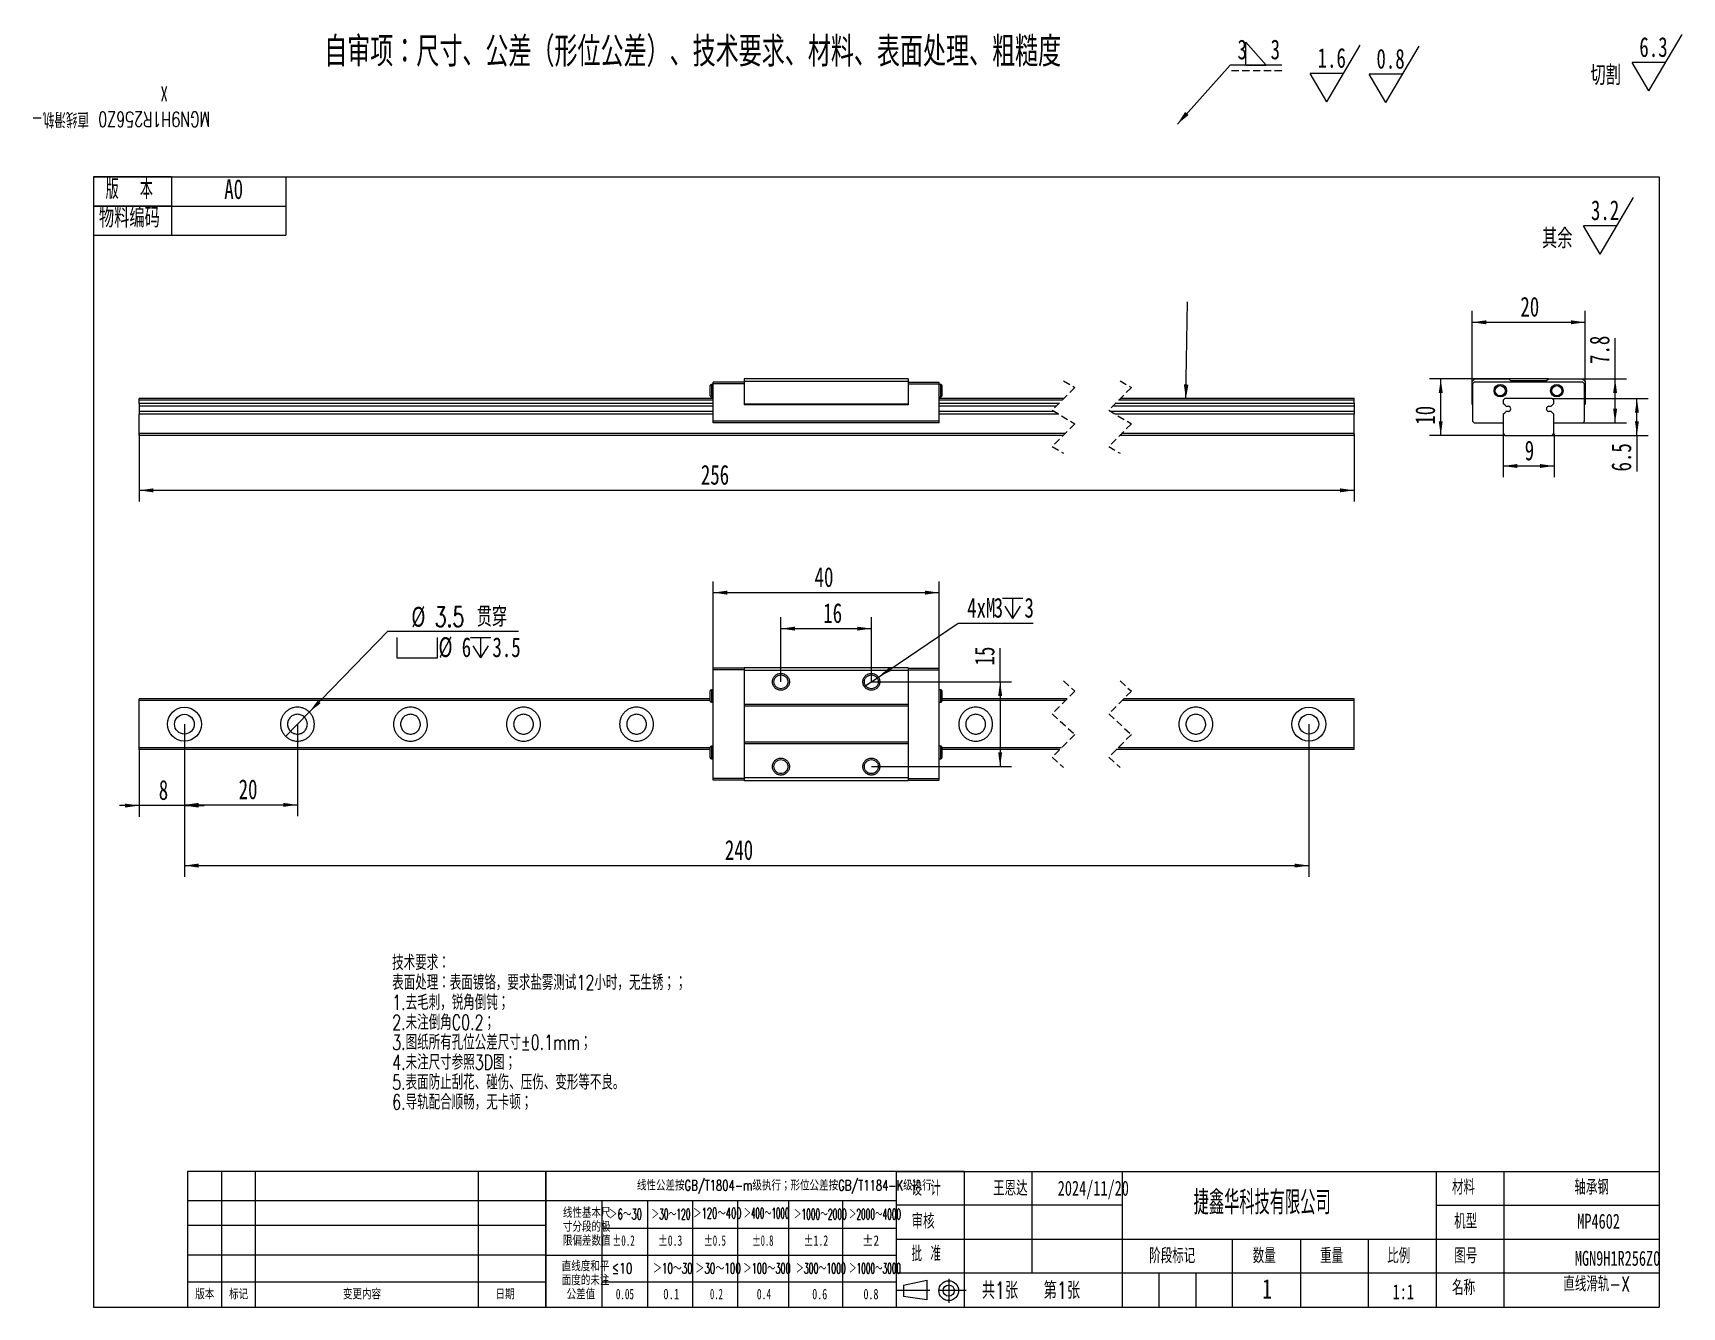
# Model space of a CAD drawing. Extents: x 3 to 295, y 5 to 231.
import ezdxf

# ---------------------------------------------------------------- set-up
doc = ezdxf.new("R2010")
doc.units = 0
doc.linetypes.add('SLD-DASHED', pattern=[1.905, 1.27, -0.635])
doc.linetypes.add('SLD-SOLID', pattern=[0])
doc.layers.get('0').update_dxf_attribs({"linetype": 'CONTINUOUS'})
doc.layers.add('FORMAT', color=7, linetype='SLD-SOLID')
doc.layers.add('轮廓实线层', color=7, linetype='SLD-SOLID')
doc.styles.add('SLDTEXTSTYLE0', font='TXT', dxfattribs={"width": 0.7, "bigfont": 'bigfont'})
doc.styles.add('SLDTEXTSTYLE1', font='TXT', dxfattribs={"width": 0.579353, "bigfont": 'bigfont'})
doc.styles.add('SLDTEXTSTYLE10', font='TXT', dxfattribs={"width": 0.542825, "bigfont": 'bigfont'})
doc.styles.add('SLDTEXTSTYLE11', font='TXT', dxfattribs={"width": 0.607411, "bigfont": 'bigfont'})
doc.styles.add('SLDTEXTSTYLE12', font='TXT', dxfattribs={"width": 0.494457, "bigfont": 'bigfont'})
doc.styles.add('SLDTEXTSTYLE13', font='TXT', dxfattribs={"width": 0.523419, "bigfont": 'bigfont'})
doc.styles.add('SLDTEXTSTYLE14', font='TXT', dxfattribs={"width": 0.677411})
doc.styles.add('SLDTEXTSTYLE15', font='TXT', dxfattribs={"width": 0.616681})
doc.styles.add('SLDTEXTSTYLE16', font='TXT', dxfattribs={"width": 0.592279})
doc.styles.add('SLDTEXTSTYLE17', font='TXT', dxfattribs={"width": 0.633851})
doc.styles.add('SLDTEXTSTYLE18', font='TXT', dxfattribs={"width": 0.751649})
doc.styles.add('SLDTEXTSTYLE19', font='TXT', dxfattribs={"width": 0.672854})
doc.styles.add('SLDTEXTSTYLE2', font='TXT', dxfattribs={"width": 0.633333, "bigfont": 'bigfont'})
doc.styles.add('SLDTEXTSTYLE20', font='TXT', dxfattribs={"width": 0.604873})
doc.styles.add('SLDTEXTSTYLE21', font='TXT', dxfattribs={"width": 0.7})
doc.styles.add('SLDTEXTSTYLE22', font='TXT', dxfattribs={"width": 0.692137})
doc.styles.add('SLDTEXTSTYLE23', font='TXT', dxfattribs={"width": 0.516181, "bigfont": 'bigfont'})
doc.styles.add('SLDTEXTSTYLE24', font='TXT', dxfattribs={"width": 0.786906})
doc.styles.add('SLDTEXTSTYLE25', font='TXT', dxfattribs={"width": 0.513075, "bigfont": 'bigfont'})
doc.styles.add('SLDTEXTSTYLE26', font='TXT', dxfattribs={"width": 0.6, "bigfont": 'bigfont'})
doc.styles.add('SLDTEXTSTYLE3', font='TXT', dxfattribs={"width": 0.589499, "bigfont": 'bigfont'})
doc.styles.add('SLDTEXTSTYLE4', font='TXT', dxfattribs={"width": 0.526455, "bigfont": 'bigfont'})
doc.styles.add('SLDTEXTSTYLE5', font='TXT', dxfattribs={"width": 0.583287, "bigfont": 'bigfont'})
doc.styles.add('SLDTEXTSTYLE6', font='TXT', dxfattribs={"width": 0.632085})
doc.styles.add('SLDTEXTSTYLE7', font='TXT', dxfattribs={"width": 0.735068, "bigfont": 'bigfont'})
doc.styles.add('SLDTEXTSTYLE8', font='TXT', dxfattribs={"width": 0.615255, "bigfont": 'bigfont'})
doc.styles.add('SLDTEXTSTYLE9', font='TXT', dxfattribs={"width": 0.569954, "bigfont": 'bigfont'})
doc.dimstyles.new('SLDDIMSTYLE0', dxfattribs={"dimtxt": 0.18, "dimasz": 2.5, "dimexe": 0, "dimexo": 0.0625, "dimgap": 0, "dimtad": 0, "dimtih": 1, "dimtoh": 1, "dimdec": 0, "dimrnd": 1e-09, "dimzin": 0, "dimtxsty": 'STANDARD', "dimsah": 1, "dimcen": 0.09, "dimazin": 3, "dimtfac": 2.5, "dimtdec": 0, "dimtofl": 0, "dimtmove": 0, "dimatfit": 3, "dimtolj": 1, "dimtzin": 0})
doc.dimstyles.new('SLDDIMSTYLE1', dxfattribs={"dimtxt": 3.5, "dimasz": 2.5, "dimexe": 0, "dimexo": 0.0625, "dimgap": 0.875, "dimtad": 2, "dimrnd": 1e-09, "dimzin": 12, "dimtxsty": 'SLDTEXTSTYLE21', "dimsah": 1, "dimcen": 0.09, "dimazin": 3, "dimtfac": 1, "dimtofl": 0, "dimtmove": 0, "dimatfit": 3, "dimtolj": 1, "dimtzin": 12})
doc.dimstyles.new('SLDDIMSTYLE3', dxfattribs={"dimtxt": 3.5, "dimasz": 2.5, "dimexe": 0, "dimexo": 0.0625, "dimgap": 0.875, "dimtad": 0, "dimtih": 1, "dimtoh": 1, "dimrnd": 1e-09, "dimzin": 12, "dimtxsty": 'SLDTEXTSTYLE21', "dimblk1": 'NONE', "dimsah": 1, "dimcen": 0, "dimazin": 3, "dimtfac": 1, "dimtmove": 0, "dimatfit": 3, "dimtolj": 1, "dimtzin": 12})
doc.dimstyles.new('SLDDIMSTYLE4', dxfattribs={"dimtxt": 3.5, "dimasz": 2.5, "dimexe": 0, "dimexo": 0.0625, "dimgap": 0.875, "dimtad": 0, "dimtih": 1, "dimtoh": 1, "dimrnd": 1e-09, "dimzin": 12, "dimtxsty": 'SLDTEXTSTYLE21', "dimblk1": 'NONE', "dimsah": 1, "dimcen": 0, "dimazin": 3, "dimtfac": 1, "dimtmove": 0, "dimatfit": 3, "dimtolj": 1, "dimtzin": 12})
doc.dimstyles.new('SLDDIMSTYLE5', dxfattribs={"dimtxt": 3.5, "dimasz": 2.5, "dimexe": 0, "dimexo": 0.0625, "dimgap": 0.875, "dimtad": 2, "dimrnd": 1e-09, "dimzin": 12, "dimtxsty": 'SLDTEXTSTYLE21', "dimsah": 1, "dimcen": 0.09, "dimazin": 3, "dimtfac": 1, "dimtmove": 0, "dimatfit": 3, "dimtolj": 1, "dimtzin": 12})

msp = doc.modelspace()

# ---------------------------------------------------------------- texts
at = {"layer": 'FORMAT'}
for s, insert, char_height, attachment_point, style in [('自审项：尺寸、公差（形位公差）、技术要求、材料、表面处理、粗糙度', (120.17, 230.257), 5.29167, 2, 'SLDTEXTSTYLE0'), ('版  本', (16.315, 205.03), 3.5, 1, 'SLDTEXTSTYLE26'), ('A0', (38.96, 205.03), 3.5, 2, 'SLDTEXTSTYLE21'), ('物料编码', (15.118, 199.977), 3.5, 1, 'SLDTEXTSTYLE0'), ('线性公差按GB/T1804-m级执行；形位公差按GB/T1184-K级执行', (136.383, 27.923), 1.85208, 2, 'SLDTEXTSTYLE0'), ('设 计', (158.893, 27.798), 2.6458, 1, 'SLDTEXTSTYLE2'), ('王恩达', (176.376, 27.798), 2.6458, 2, 'SLDTEXTSTYLE0'), ('2024/11/20', (191.054, 27.798), 2.6458, 2, 'SLDTEXTSTYLE21'), ('捷鑫华科技有限公司', (208.788, 26.065), 4.2333, 1, 'SLDTEXTSTYLE1'), ('材料', (254.5, 27.981), 2.6458, 1, 'SLDTEXTSTYLE0'), ('轴承钢', (279.228, 27.981), 2.6458, 2, 'SLDTEXTSTYLE0'), ('＞6～30', (105.346, 22.818), 1.8521, 1, 'SLDTEXTSTYLE3'), ('＞30～120', (112.869, 22.818), 1.8521, 1, 'SLDTEXTSTYLE4'), ('＞120～400', (120.24, 22.979), 1.8521, 1, 'SLDTEXTSTYLE5'), ('＞400～1000', (129.208, 22.979), 1.8521, 1, 'SLDTEXTSTYLE12'), ('＞1000～2000', (138.061, 22.818), 1.8521, 1, 'SLDTEXTSTYLE13'), ('＞2000～4000', (147.802, 22.818), 1.8521, 1, 'SLDTEXTSTYLE23'), ('审核', (158.895, 21.957), 2.6458, 1, 'SLDTEXTSTYLE0'), ('机型', (254.905, 21.957), 2.6458, 1, 'SLDTEXTSTYLE0'), ('MP4602', (280.448, 21.957), 2.6458, 2, 'SLDTEXTSTYLE21'), ('±0.2', (105.944, 18.143), 1.8521, 1, 'SLDTEXTSTYLE6'), ('±0.3', (114.061, 18.143), 1.8521, 1, 'SLDTEXTSTYLE14'), ('±0.5', (122.166, 18.143), 1.8521, 1, 'SLDTEXTSTYLE15'), ('±0.8', (130.717, 18.143), 1.8521, 1, 'SLDTEXTSTYLE16'), ('±1.2', (139.8, 18.143), 1.8521, 1, 'SLDTEXTSTYLE22'), ('±2', (150.175, 18.143), 1.8521, 1, 'SLDTEXTSTYLE24'), ('批 准', (158.895, 16.221), 2.6458, 1, 'SLDTEXTSTYLE2'), ('阶段标记', (200.94, 15.852), 2.6458, 1, 'SLDTEXTSTYLE0'), ('数量', (219.261, 15.852), 2.6458, 1, 'SLDTEXTSTYLE0'), ('重量', (231.173, 15.852), 2.6458, 1, 'SLDTEXTSTYLE0'), ('比例', (243.058, 15.852), 2.6458, 1, 'SLDTEXTSTYLE0'), ('图号', (254.905, 15.852), 2.6458, 1, 'SLDTEXTSTYLE0'), ('≤10', (105.899, 13.234), 1.8521, 1, 'SLDTEXTSTYLE7'), ('＞10～30', (113.157, 13.234), 1.8521, 1, 'SLDTEXTSTYLE11'), ('＞30～100', (120.633, 13.234), 1.8521, 1, 'SLDTEXTSTYLE8'), ('＞100～300', (129.134, 13.234), 1.8521, 1, 'SLDTEXTSTYLE9'), ('＞300～1000', (138.425, 13.234), 1.8521, 1, 'SLDTEXTSTYLE10'), ('＞1000～3000', (147.843, 13.234), 1.8521, 1, 'SLDTEXTSTYLE25'), ('版本', (32.171, 8.667), 1.8521, 1, 'SLDTEXTSTYLE0'), ('标记', (38.146, 8.667), 1.8521, 1, 'SLDTEXTSTYLE0'), ('变更内容', (58.295, 8.667), 1.8521, 1, 'SLDTEXTSTYLE0'), ('日期', (85.297, 8.667), 1.8521, 1, 'SLDTEXTSTYLE0'), ('共1张', (171.337, 9.897), 3, 1, 'SLDTEXTSTYLE0'), ('第1张', (182.289, 9.897), 3, 1, 'SLDTEXTSTYLE0'), ('1', (220.958, 10.42), 3.5, 1, 'SLDTEXTSTYLE21'), ('1:1', (245.898, 9.483), 2.6458, 2, 'SLDTEXTSTYLE21'), ('名称', (254.522, 10.232), 2.6458, 1, 'SLDTEXTSTYLE0'), ('0.05', (106.585, 8.679), 1.8521, 1, 'SLDTEXTSTYLE17'), ('0.1', (114.961, 8.679), 1.8521, 1, 'SLDTEXTSTYLE18'), ('0.2', (123.23, 8.679), 1.8521, 1, 'SLDTEXTSTYLE20'), ('0.4', (131.517, 8.667), 1.8521, 1, 'SLDTEXTSTYLE19'), ('0.6', (141.322, 8.667), 1.8521, 1, 'SLDTEXTSTYLE21'), ('0.8', (150.393, 8.667), 1.8521, 1, 'SLDTEXTSTYLE21')]:
    msp.add_mtext(s, dxfattribs=dict(at, insert=insert, char_height=char_height, attachment_point=attachment_point, style=style))

# ---------------------------------------------------------------- blocks, each defined once
blk = doc.blocks.new('SW_NOTE_0')
at = {"layer": 'FORMAT', "color": 0, "attachment_point": 1, "style": 'SLDTEXTSTYLE0'}
for s, insert, char_height in [('技术要求：', (0, 3.41), 2.646), ('表面处理：表面镀铬，要求盐雾测试12小时，无生锈；；', (0, -0.12), 2.6458), ('1.去毛刺，锐角倒钝；', (0, -3.64), 2.6458), ('2.未注倒角C0.2；', (0, -7.17), 2.6458), ('3.图纸所有孔位公差尺寸±0.1mm；', (0, -10.7), 2.6458), ('4.未注尺寸参照3D图；', (0, -14.23), 2.6458), ('5.表面防止刮花、碰伤、压伤、变形等不良。', (0, -17.76), 2.6458), ('6.导轨配合顺畅，无卡顿；', (0, -21.28), 2.6458)]:
    blk.add_mtext(s, dxfattribs=dict(at, insert=insert, char_height=char_height))
blk = doc.blocks.new('SW_NOTE_0_1')
at = {"layer": 'FORMAT', "color": 0, "char_height": 1.852, "attachment_point": 2, "style": 'SLDTEXTSTYLE0'}
for s, insert in [('线性基本尺', (6.37, 2.39)), ('寸分段的极', (6.37, -0.08)), ('限偏差数值', (6.37, -2.55))]:
    blk.add_mtext(s, dxfattribs=dict(at, insert=insert))
blk = doc.blocks.new('SW_NOTE_0_2')
at = {"layer": 'FORMAT', "color": 0, "char_height": 1.852, "attachment_point": 2, "style": 'SLDTEXTSTYLE0'}
for s, insert in [('面度的未注', (6.37, -0.08)), ('直线度和平', (6.37, 2.39)), ('公差值', (5.55, -2.55))]:
    blk.add_mtext(s, dxfattribs=dict(at, insert=insert))
blk = doc.blocks.new('SW_NOTE_0_3')
at = {"layer": 'FORMAT', "color": 0, "attachment_point": 2}
for s, insert, char_height, style in [('MGN9H1R256Z0', (13.68, 3.41), 2.6458, 'SLDTEXTSTYLE21'), ('直线滑轨-X', (9.98, -1.12), 2.646, 'SLDTEXTSTYLE0')]:
    blk.add_mtext(s, dxfattribs=dict(at, insert=insert, char_height=char_height, style=style))
blk = doc.blocks.new('SW_NOTE_0_4')
at = {"layer": 'FORMAT', "color": 0, "attachment_point": 2, "rotation": 180}
for s, insert, char_height, style in [('X', (-14.36, 1.12), 2.65, 'SLDTEXTSTYLE21'), ('MGN9H1R256Z0 直线滑轨-', (-22.03, -3.41), 2.6458, 'SLDTEXTSTYLE0')]:
    blk.add_mtext(s, dxfattribs=dict(at, insert=insert, char_height=char_height, style=style))
blk = doc.blocks.new('SW_SFSYMBOL_0')
at = {"layer": 'FORMAT', "color": 0}
for p, q in [((1.65, -5), (7.55, 5)), ((1.65, -5), (-1.3, 0)), ((4.6, 0), (-1.3, 0))]:
    blk.add_line(p, q, dxfattribs=at)
at = {"layer": 'FORMAT', "color": 0, "char_height": 3.5, "attachment_point": 1}
for s, insert, style in [('3.2', (0, 4.51), 'SLDTEXTSTYLE21'), ('其余', (-8.66, -0.49), 'SLDTEXTSTYLE0')]:
    blk.add_mtext(s, dxfattribs=dict(at, insert=insert, style=style))
blk = doc.blocks.new('SW_SFSYMBOL_1')
at = {"layer": 'FORMAT', "color": 0}
for p, q in [((1.65, -5), (7.55, 5)), ((1.65, -5), (-1.3, 0)), ((4.6, 0), (-1.3, 0))]:
    blk.add_line(p, q, dxfattribs=at)
at = {"layer": 'FORMAT', "color": 0, "char_height": 3.5, "attachment_point": 1}
for s, insert, style in [('6.3', (0, 4.51), 'SLDTEXTSTYLE21'), ('切割', (-8.66, -0.49), 'SLDTEXTSTYLE0')]:
    blk.add_mtext(s, dxfattribs=dict(at, insert=insert, style=style))
blk = doc.blocks.new('SW_SFSYMBOL_2')
at = {"layer": 'FORMAT', "color": 0}
for p, q in [((1.65, -5), (7.55, 5)), ((1.65, -5), (-1.3, 0)), ((4.6, 0), (-1.3, 0))]:
    blk.add_line(p, q, dxfattribs=at)
at = {"layer": 'FORMAT', "color": 0, "insert": (0, 4.51), "char_height": 3.5, "attachment_point": 1, "style": 'SLDTEXTSTYLE21'}
blk.add_mtext('0.8', dxfattribs=at)
blk = doc.blocks.new('SW_SFSYMBOL_3')
at = {"layer": 'FORMAT', "color": 0}
for p, q in [((1.65, -5), (7.55, 5)), ((1.65, -5), (-1.3, 0)), ((4.6, 0), (-1.3, 0))]:
    blk.add_line(p, q, dxfattribs=at)
at = {"layer": 'FORMAT', "color": 0, "insert": (0, 4.51), "char_height": 3.5, "attachment_point": 1, "style": 'SLDTEXTSTYLE21'}
blk.add_mtext('1.6', dxfattribs=at)
blk = doc.blocks.new('SW_SYMBOL_WELD_FILL')
at = {"layer": 'FORMAT', "color": 0}
for p, q in [((100, 0), (100, 900)), ((100, 900), (900, 0)), ((100, 0), (900, 0))]:
    blk.add_line(p, q, dxfattribs=at)
blk = doc.blocks.new('SW_WELDSYMBOL_0')
at = {"layer": 'FORMAT', "color": 0}
blk.add_line((9.15, 0), (0, 0), dxfattribs=at)
at = {"layer": 'FORMAT', "color": 0, "linetype": 'SLD-DASHED'}
blk.add_line((9.15, -1), (0, -1), dxfattribs=at)
at = {"layer": 'FORMAT', "color": 0, "xscale": 0.004511737089201878, "yscale": 0.004511737089201878, "zscale": 0.004511737089201878}
blk.add_blockref('SW_SYMBOL_WELD_FILL', (2.31, 0), dxfattribs=at)
at = {"layer": 'FORMAT', "color": 0, "char_height": 3.5, "attachment_point": 1, "style": 'SLDTEXTSTYLE21'}
for insert in [(1.31, 4.51), (7.17, 4.51)]:
    blk.add_mtext('3', dxfattribs=dict(at, insert=insert))
blk = doc.blocks.new('_D')
at = {"layer": 'FORMAT'}
for p, q in [((22.24, 160), (22.24, 147.97)), ((237.19, 160), (237.19, 147.97)), ((237.19, 149.97), (22.24, 149.97))]:
    blk.add_line(p, q, dxfattribs=at)
for points in [[(22.24, 149.97), (24.74, 149.62), (24.74, 150.32)], [(237.19, 149.97), (234.69, 150.32), (234.69, 149.62)]]:
    blk.add_solid(points, dxfattribs=at)
at = {"layer": 'FORMAT', "insert": (121.62, 154.48), "char_height": 3.5, "attachment_point": 1, "style": 'SLDTEXTSTYLE21'}
blk.add_mtext('256', dxfattribs=at)
blk = doc.blocks.new('_D_1')
at = {"layer": 'FORMAT'}
for p, q in [((271.56, 169.7), (250.52, 169.7)), ((252.52, 159.7), (252.52, 169.7)), ((263.86, 159.7), (250.52, 159.7))]:
    blk.add_line(p, q, dxfattribs=at)
for points in [[(252.52, 169.7), (252.17, 167.2), (252.87, 167.2)], [(252.52, 159.7), (252.87, 162.2), (252.17, 162.2)]]:
    blk.add_solid(points, dxfattribs=at)
at = {"layer": 'FORMAT', "insert": (248.01, 161.59), "char_height": 3.5, "attachment_point": 1, "rotation": 90, "style": 'SLDTEXTSTYLE21'}
blk.add_mtext('10', dxfattribs=at)
blk = doc.blocks.new('_D_2')
at = {"layer": 'FORMAT'}
for p, q in [((258.06, 166.96), (258.06, 181.71)), ((278.06, 169.2), (278.06, 181.71)), ((258.06, 179.71), (278.06, 179.71))]:
    blk.add_line(p, q, dxfattribs=at)
for points in [[(258.06, 179.71), (260.56, 179.36), (260.56, 180.06)], [(278.06, 179.71), (275.56, 180.06), (275.56, 179.36)]]:
    blk.add_solid(points, dxfattribs=at)
at = {"layer": 'FORMAT', "insert": (266.61, 184.22), "char_height": 3.5, "attachment_point": 1, "style": 'SLDTEXTSTYLE21'}
blk.add_mtext('20', dxfattribs=at)
blk = doc.blocks.new('_D_3')
at = {"layer": 'FORMAT'}
for p, q in [((263.56, 160), (263.56, 152.28)), ((272.56, 160), (272.56, 152.28)), ((263.56, 154.28), (272.56, 154.28))]:
    blk.add_line(p, q, dxfattribs=at)
for points in [[(263.56, 154.28), (266.06, 153.93), (266.06, 154.63)], [(272.56, 154.28), (270.06, 154.63), (270.06, 153.93)]]:
    blk.add_solid(points, dxfattribs=at)
at = {"layer": 'FORMAT', "insert": (267.38, 158.79), "char_height": 3.5, "attachment_point": 1, "style": 'SLDTEXTSTYLE21'}
blk.add_mtext('9', dxfattribs=at)
blk = doc.blocks.new('_D_4')
at = {"layer": 'FORMAT'}
for p, q in [((272.26, 166.2), (289.23, 166.2)), ((287.23, 159.7), (287.23, 166.2)), ((269.81, 159.7), (289.23, 159.7)), ((287.23, 159.7), (287.23, 153.31))]:
    blk.add_line(p, q, dxfattribs=at)
for points in [[(287.23, 166.2), (286.88, 163.7), (287.58, 163.7)], [(287.23, 159.7), (287.58, 162.2), (286.88, 162.2)]]:
    blk.add_solid(points, dxfattribs=at)
at = {"layer": 'FORMAT', "insert": (282.72, 153.31), "char_height": 3.5, "attachment_point": 1, "rotation": 90, "style": 'SLDTEXTSTYLE21'}
blk.add_mtext('6.5', dxfattribs=at)
blk = doc.blocks.new('_D_5')
at = {"layer": 'FORMAT'}
for p, q in [((283.37, 169.7), (283.37, 176.93)), ((277.56, 169.7), (285.37, 169.7)), ((283.37, 161.9), (283.37, 169.7)), ((277.66, 161.9), (285.37, 161.9))]:
    blk.add_line(p, q, dxfattribs=at)
for points in [[(283.37, 169.7), (283.02, 167.2), (283.72, 167.2)], [(283.37, 161.9), (283.72, 164.4), (283.02, 164.4)]]:
    blk.add_solid(points, dxfattribs=at)
at = {"layer": 'FORMAT', "insert": (278.86, 172.34), "char_height": 3.5, "attachment_point": 1, "rotation": 90, "style": 'SLDTEXTSTYLE21'}
blk.add_mtext('7.8', dxfattribs=at)
blk = doc.blocks.new('_D_6')
at = {"layer": 'FORMAT'}
for p, q in [((135.78, 116.09), (135.78, 127.5)), ((135.78, 125.5), (151.78, 125.5)), ((151.78, 116.09), (151.78, 127.5))]:
    blk.add_line(p, q, dxfattribs=at)
for points in [[(135.78, 125.5), (138.28, 125.15), (138.28, 125.85)], [(151.78, 125.5), (149.28, 125.85), (149.28, 125.15)]]:
    blk.add_solid(points, dxfattribs=at)
at = {"layer": 'FORMAT', "insert": (143.28, 130.01), "char_height": 3.5, "attachment_point": 1, "style": 'SLDTEXTSTYLE21'}
blk.add_mtext('16', dxfattribs=at)
blk = doc.blocks.new('_D_7')
at = {"layer": 'FORMAT'}
for p, q in [((174.57, 116.09), (174.57, 122.06)), ((151.78, 116.09), (176.57, 116.09)), ((174.57, 116.09), (174.57, 101.09)), ((151.78, 101.09), (176.57, 101.09))]:
    blk.add_line(p, q, dxfattribs=at)
for points in [[(174.57, 116.09), (174.22, 113.59), (174.92, 113.59)], [(174.57, 101.09), (174.92, 103.59), (174.22, 103.59)]]:
    blk.add_solid(points, dxfattribs=at)
at = {"layer": 'FORMAT', "insert": (170.05, 118.99), "char_height": 3.5, "attachment_point": 1, "rotation": 90, "style": 'SLDTEXTSTYLE21'}
blk.add_mtext('15', dxfattribs=at)
blk = doc.blocks.new('SW_SYMBOL_HOLE_SPOT')
at = {"layer": 'FORMAT', "color": 0}
for p, q in [((0, 875), (0, 75)), ((1600, 75), (1600, 875)), ((0, 75), (1600, 75))]:
    blk.add_line(p, q, dxfattribs=at)
blk = doc.blocks.new('SW_SYMBOL_HOLE_DEPTH')
at = {"layer": 'FORMAT', "color": 0}
for p, q in [((0, 875), (800, 875)), ((400, 875), (400, 75)), ((100, 555), (400, 75)), ((700, 555), (400, 75))]:
    blk.add_line(p, q, dxfattribs=at)
blk = doc.blocks.new('_D_8')
at = {"layer": 'FORMAT'}
for p, q in [((52.34, 110.74), (66.25, 125.03)), ((66.25, 125.03), (89.34, 125.03)), ((48.15, 106.44), (52.34, 110.74))]:
    blk.add_line(p, q, dxfattribs=at)
blk.add_solid([(52.34, 110.74), (54.33, 112.28), (53.83, 112.77)], dxfattribs=at)
at = {"layer": 'FORMAT', "xscale": 0.004511737089201878, "yscale": 0.004511737089201878, "zscale": 0.004511737089201878}
for name, p in [('SW_SYMBOL_HOLE_SPOT', (67.83, 119.98)), ('SW_SYMBOL_HOLE_DEPTH', (80.84, 119.98))]:
    blk.add_blockref(name, p, dxfattribs=at)
at = {"layer": 'FORMAT', "char_height": 3.5, "attachment_point": 1}
for s, insert, style in [('%%c', (70.4, 129.35), 'SLDTEXTSTYLE21'), ('3.5 贯穿', (74.52, 129.34), 'SLDTEXTSTYLE0'), ('%%c', (75.2, 123.98), 'SLDTEXTSTYLE21'), ('6', (79.31, 123.97), 'SLDTEXTSTYLE21'), ('3.5', (84.74, 123.97), 'SLDTEXTSTYLE21')]:
    blk.add_mtext(s, dxfattribs=dict(at, insert=insert, style=style))
blk = doc.blocks.new('_NONE')
blk = doc.blocks.new('_D_9')
at = {"layer": 'FORMAT'}
for p, q in [((153.02, 116.93), (167.14, 126.44)), ((167.14, 126.44), (180.4, 126.44)), ((150.54, 115.25), (153.02, 116.93))]:
    blk.add_line(p, q, dxfattribs=at)
blk.add_solid([(153.02, 116.93), (155.29, 118.03), (154.9, 118.61)], dxfattribs=at)
at = {"layer": 'FORMAT', "xscale": 0.004511737089201878, "yscale": 0.004511737089201878, "zscale": 0.004511737089201878}
blk.add_blockref('SW_SYMBOL_HOLE_DEPTH', (174.97, 126.96), dxfattribs=at)
at = {"layer": 'FORMAT', "char_height": 3.5, "attachment_point": 1, "style": 'SLDTEXTSTYLE21'}
for s, insert in [('4xM', (168.73, 130.95)), ('3', (173.43, 130.95)), ('3', (178.87, 130.95))]:
    blk.add_mtext(s, dxfattribs=dict(at, insert=insert))
blk = doc.blocks.new('_D_10')
at = {"layer": 'FORMAT'}
for p, q in [((123.78, 118.49), (123.78, 133.87)), ((123.78, 131.87), (163.78, 131.87)), ((163.78, 118.49), (163.78, 133.87))]:
    blk.add_line(p, q, dxfattribs=at)
for points in [[(123.78, 131.87), (126.28, 131.52), (126.28, 132.22)], [(163.78, 131.87), (161.28, 132.22), (161.28, 131.52)]]:
    blk.add_solid(points, dxfattribs=at)
at = {"layer": 'FORMAT', "insert": (141.74, 136.38), "char_height": 3.5, "attachment_point": 1, "style": 'SLDTEXTSTYLE21'}
blk.add_mtext('40', dxfattribs=at)
blk = doc.blocks.new('_D_11')
at = {"layer": 'FORMAT'}
for p, q in [((30.24, 108.59), (30.24, 92.19)), ((22.24, 104.09), (22.24, 92.19)), ((22.24, 94.19), (18.74, 94.19)), ((30.24, 94.19), (22.24, 94.19)), ((30.24, 94.19), (33.74, 94.19))]:
    blk.add_line(p, q, dxfattribs=at)
for points in [[(22.24, 94.19), (19.74, 94.54), (19.74, 93.84)], [(30.24, 94.19), (32.74, 93.84), (32.74, 94.54)]]:
    blk.add_solid(points, dxfattribs=at)
at = {"layer": 'FORMAT', "insert": (25.71, 98.7), "char_height": 3.5, "attachment_point": 1, "style": 'SLDTEXTSTYLE21'}
blk.add_mtext('8', dxfattribs=at)
blk = doc.blocks.new('_D_12')
at = {"layer": 'FORMAT'}
for p, q in [((30.24, 108.59), (30.24, 92.31)), ((50.24, 108.59), (50.24, 92.31)), ((30.24, 94.31), (50.24, 94.31))]:
    blk.add_line(p, q, dxfattribs=at)
for points in [[(30.24, 94.31), (32.74, 93.96), (32.74, 94.66)], [(50.24, 94.31), (47.74, 94.66), (47.74, 93.96)]]:
    blk.add_solid(points, dxfattribs=at)
at = {"layer": 'FORMAT', "insert": (39.84, 98.82), "char_height": 3.5, "attachment_point": 1, "style": 'SLDTEXTSTYLE21'}
blk.add_mtext('20', dxfattribs=at)
blk = doc.blocks.new('_D_13')
at = {"layer": 'FORMAT'}
for p, q in [((30.24, 108.59), (30.24, 81.57)), ((229.19, 108.59), (229.19, 81.57)), ((30.24, 83.57), (229.19, 83.57))]:
    blk.add_line(p, q, dxfattribs=at)
for points in [[(30.24, 83.57), (32.74, 83.22), (32.74, 83.92)], [(229.19, 83.57), (226.69, 83.92), (226.69, 83.22)]]:
    blk.add_solid(points, dxfattribs=at)
at = {"layer": 'FORMAT', "insert": (125.87, 88.08), "char_height": 3.5, "attachment_point": 1, "style": 'SLDTEXTSTYLE21'}
blk.add_mtext('240', dxfattribs=at)

# ---------------------------------------------------------------- dimensions: what is measured, and where the dimension line sits
at = {"layer": 'FORMAT'}
for base, p1, p2, dimstyle, picture, middle in [((278.057, 179.71), (258.057, 166.96), (278.057, 169.205), 'SLDDIMSTYLE1', '_D_2', (268.148, 179.71)), ((272.557, 154.28), (263.557, 160.005), (272.557, 160.005), 'SLDDIMSTYLE1', '_D_3', (268.148, 154.28)), ((163.78, 131.869), (123.78, 118.488), (163.78, 118.488), 'SLDDIMSTYLE1', '_D_10', (143.275, 131.869)), ((151.78, 125.496), (135.78, 116.088), (151.78, 116.088), 'SLDDIMSTYLE1', '_D_6', (144.811, 125.496)), ((22.244, 94.191), (30.244, 108.588), (22.244, 104.088), 'SLDDIMSTYLE5', '_D_11', (26.477, 94.191))]:
    dim = msp.add_linear_dim(base=base, p1=p1, p2=p2, dimstyle=dimstyle, dxfattribs=at)
    dim.commit()
    dim.dimension.update_dxf_attribs({"geometry": picture, "text_midpoint": middle, "dimtype": 160})
for base, p1, p2, angle, picture, middle in [((283.375, 169.705), (277.657, 161.905), (277.557, 169.705), 90, '_D_5', (283.375, 174.636)), ((252.518, 169.705), (263.857, 159.705), (271.557, 169.705), 90, '_D_1', (252.518, 163.13)), ((287.234, 166.205), (269.807, 159.705), (272.257, 166.205), 90, '_D_4', (287.234, 155.605)), ((174.566, 101.088), (151.78, 116.088), (151.78, 101.088), 90, '_D_7', (174.566, 120.524)), ((50.244, 94.312), (30.244, 108.588), (50.244, 108.588), 0, '_D_12', (41.375, 94.312))]:
    dim = msp.add_linear_dim(base=base, p1=p1, p2=p2, angle=angle, dimstyle='SLDDIMSTYLE1', dxfattribs=at)
    dim.commit()
    dim.dimension.update_dxf_attribs({"geometry": picture, "text_midpoint": middle, "dimtype": 160})
for base, p1, p2, text, picture, middle in [((22.244, 149.966), (237.192, 160.005), (22.244, 160.005), '256', '_D', (123.923, 149.966)), ((229.192, 83.569), (30.244, 108.588), (229.192, 108.588), '240', '_D_13', (128.172, 83.569))]:
    dim = msp.add_linear_dim(base=base, p1=p1, p2=p2, text=text, dimstyle='SLDDIMSTYLE1', dxfattribs=at)
    dim.commit()
    dim.dimension.update_dxf_attribs({"geometry": picture, "text_midpoint": middle, "dimtype": 160})
dim = msp.add_diameter_dim_2p(p1=(48.151, 106.438), p2=(52.336, 110.738), text='%%c3.5 贯穿\\P{\\fGDT;v}<>{\\fGDT;x}3.5', dimstyle='SLDDIMSTYLE3', dxfattribs=at)
dim.commit()
dim.dimension.update_dxf_attribs({"geometry": '_D_8', "text_midpoint": (78.59, 124.399), "dimtype": 163})
dim = msp.add_diameter_dim_2p(p1=(150.536, 115.25), p2=(153.024, 116.926), text='4xM<>{\\fGDT;x}3', dimstyle='SLDDIMSTYLE4', override={"dimpost": '<>'}, dxfattribs=at)
dim.commit()
dim.dimension.update_dxf_attribs({"geometry": '_D_9', "text_midpoint": (174.566, 129.123), "dimtype": 163})

# ---------------------------------------------------------------- linework, layer by layer
at = {"color": 7, "linetype": 'SLD-SOLID'}
for p, q in [((129.28, 169.705), (129.28, 169.205)), ((158.28, 169.705), (129.28, 169.705)), ((158.28, 169.705), (158.28, 169.205)), ((258.057, 169.205), (258.557, 169.705)), ((258.557, 169.705), (264.557, 169.705)), ((264.557, 169.705), (264.857, 169.405)), ((264.857, 169.405), (271.257, 169.405)), ((271.257, 169.405), (271.557, 169.705)), ((271.557, 169.705), (277.557, 169.705)), ((277.557, 169.705), (278.057, 169.205)), ((123.28, 166.705), (123.28, 168.505)), ((123.78, 168.705), (123.48, 168.705)), ((123.48, 166.505), (123.78, 166.505)), ((129.28, 169.105), (123.78, 169.105)), ((123.78, 168.805), (123.78, 169.105)), ((129.28, 168.805), (123.78, 168.805)), ((123.78, 162.205), (123.78, 168.805)), ((158.28, 169.205), (129.28, 169.205)), ((129.28, 169.205), (129.28, 165.205)), ((158.28, 169.205), (158.28, 165.205)), ((158.28, 169.105), (163.78, 169.105)), ((158.28, 168.805), (163.78, 168.805)), ((163.78, 168.805), (163.78, 169.105)), ((163.78, 162.205), (163.78, 168.805)), ((164.08, 168.705), (163.78, 168.705)), ((163.78, 166.505), (164.08, 166.505)), ((164.28, 168.505), (164.28, 167.605)), ((164.28, 167.605), (164.28, 166.705)), ((258.057, 167.45), (258.057, 169.205)), ((258.057, 165.205), (258.057, 166.96)), ((258.457, 169.105), (258.157, 168.805)), ((258.157, 168.805), (258.157, 162.205)), ((277.657, 169.105), (258.457, 169.105)), ((277.957, 168.805), (277.657, 169.105)), ((277.957, 162.205), (277.957, 168.805)), ((278.057, 169.205), (278.057, 165.205)), ((123.78, 166.205), (22.244, 166.205)), ((22.244, 165.905), (22.244, 166.205)), ((123.78, 165.905), (22.244, 165.905)), ((22.244, 165.315), (22.244, 165.905)), ((123.78, 165.315), (22.244, 165.315)), ((22.244, 165.315), (22.244, 164.84)), ((123.78, 164.84), (22.244, 164.84)), ((22.244, 164.84), (22.244, 163.94)), ((123.78, 163.94), (22.244, 163.94)), ((22.244, 163.94), (22.244, 163.465)), ((123.78, 163.465), (22.244, 163.465)), ((22.244, 160.005), (22.244, 163.465)), ((158.28, 165.205), (129.28, 165.205)), ((129.28, 165.205), (129.28, 165.105)), ((158.28, 165.105), (129.28, 165.105)), ((158.28, 165.205), (158.28, 165.105)), ((185.822, 166.205), (163.78, 166.205)), ((185.522, 165.905), (163.78, 165.905)), ((184.932, 165.315), (163.78, 165.315)), ((184.457, 164.84), (163.78, 164.84)), ((184.16, 163.94), (163.78, 163.94)), ((184.943, 163.465), (163.78, 163.465)), ((237.192, 163.94), (194.16, 163.94)), ((237.192, 164.84), (194.457, 164.84)), ((237.192, 165.315), (194.932, 165.315)), ((237.192, 163.465), (194.943, 163.465)), ((237.192, 165.905), (195.522, 165.905)), ((237.192, 166.205), (195.822, 166.205)), ((237.192, 165.905), (237.192, 166.205)), ((237.192, 165.315), (237.192, 165.905)), ((237.192, 165.315), (237.192, 164.84)), ((237.192, 164.84), (237.192, 163.94)), ((237.192, 163.94), (237.192, 163.465)), ((237.192, 160.005), (237.192, 163.465)), ((258.157, 165.105), (258.057, 165.205)), ((263.857, 166.205), (263.557, 165.905)), ((263.557, 165.905), (263.557, 165.315)), ((263.557, 163.465), (263.557, 160.005)), ((272.257, 166.205), (263.857, 166.205)), ((264.058, 164.84), (264.457, 164.84)), ((264.457, 163.94), (264.058, 163.94)), ((271.657, 164.84), (272.056, 164.84)), ((272.056, 163.94), (271.657, 163.94)), ((272.557, 165.905), (272.257, 166.205)), ((272.557, 165.315), (272.557, 165.905)), ((272.557, 160.005), (272.557, 163.465)), ((278.057, 165.205), (277.957, 165.105)), ((163.78, 162.205), (123.78, 162.205)), ((123.78, 161.905), (123.78, 162.205)), ((163.78, 161.905), (123.78, 161.905)), ((163.78, 161.905), (163.78, 162.205)), ((258.157, 162.205), (258.457, 161.905)), ((258.457, 161.905), (263.557, 161.905)), ((272.557, 161.905), (277.657, 161.905)), ((277.657, 161.905), (277.957, 162.205)), ((186.047, 160.005), (22.244, 160.005)), ((22.244, 159.705), (22.244, 160.005)), ((185.747, 159.705), (22.244, 159.705)), ((237.192, 159.705), (195.747, 159.705)), ((237.192, 160.005), (196.047, 160.005)), ((237.192, 159.705), (237.192, 160.005)), ((263.557, 160.005), (263.857, 159.705)), ((263.857, 159.705), (272.257, 159.705)), ((272.257, 159.705), (272.557, 160.005)), ((129.28, 118.488), (123.78, 118.488)), ((123.78, 118.188), (123.78, 118.488)), ((129.28, 118.188), (123.78, 118.188)), ((123.78, 98.988), (123.78, 118.188)), ((129.28, 118.588), (129.28, 118.088)), ((158.28, 118.588), (129.28, 118.588)), ((129.28, 118.088), (129.28, 112.088)), ((158.28, 118.088), (129.28, 118.088)), ((158.28, 118.588), (158.28, 118.088)), ((158.28, 118.488), (163.78, 118.488)), ((158.28, 118.188), (163.78, 118.188)), ((158.28, 118.088), (158.28, 112.088)), ((163.78, 118.188), (163.78, 118.488)), ((163.78, 98.988), (163.78, 118.188)), ((123.28, 112.688), (123.28, 114.488)), ((123.78, 114.688), (123.48, 114.688)), ((164.08, 114.688), (163.78, 114.688)), ((164.28, 114.488), (164.28, 112.688)), ((123.28, 113.088), (22.244, 113.088)), ((22.244, 112.788), (22.244, 113.088)), ((123.28, 112.788), (22.244, 112.788)), ((22.244, 104.388), (22.244, 112.788)), ((123.48, 112.488), (123.78, 112.488)), ((158.28, 112.088), (129.28, 112.088)), ((129.28, 112.088), (129.28, 111.788)), ((158.28, 111.788), (129.28, 111.788)), ((129.28, 111.788), (129.28, 105.388)), ((158.28, 112.088), (158.28, 111.788)), ((158.28, 111.788), (158.28, 105.388)), ((163.78, 112.488), (164.08, 112.488)), ((186.447, 113.088), (164.28, 113.088)), ((186.147, 112.788), (164.28, 112.788)), ((237.192, 112.788), (196.147, 112.788)), ((237.192, 113.088), (196.447, 113.088)), ((237.192, 112.788), (237.192, 113.088)), ((237.192, 104.388), (237.192, 112.788)), ((158.28, 105.388), (129.28, 105.388)), ((129.28, 105.388), (129.28, 105.088)), ((129.28, 105.088), (129.28, 99.088)), ((158.28, 105.088), (129.28, 105.088)), ((158.28, 105.388), (158.28, 105.088)), ((158.28, 105.088), (158.28, 99.088)), ((123.28, 104.388), (22.244, 104.388)), ((22.244, 104.088), (22.244, 104.388)), ((123.28, 104.088), (22.244, 104.088)), ((123.28, 102.688), (123.28, 104.488)), ((123.78, 104.688), (123.48, 104.688)), ((123.48, 102.488), (123.78, 102.488)), ((164.08, 104.688), (163.78, 104.688)), ((163.78, 102.488), (164.08, 102.488)), ((164.28, 104.488), (164.28, 102.688)), ((185.422, 104.388), (164.28, 104.388)), ((185.122, 104.088), (164.28, 104.088)), ((237.192, 104.088), (195.122, 104.088)), ((237.192, 104.388), (195.422, 104.388)), ((237.192, 104.088), (237.192, 104.388)), ((129.28, 98.988), (123.78, 98.988)), ((123.78, 98.688), (123.78, 98.988)), ((129.28, 98.688), (123.78, 98.688)), ((158.28, 99.088), (129.28, 99.088)), ((129.28, 99.088), (129.28, 98.588)), ((158.28, 98.588), (129.28, 98.588)), ((158.28, 99.088), (158.28, 98.588)), ((158.28, 98.988), (163.78, 98.988)), ((158.28, 98.688), (163.78, 98.688)), ((163.78, 98.688), (163.78, 98.988)), ((94.186, 14.63), (30.786, 14.63))]:
    msp.add_line(p, q, dxfattribs=at)
at = {"color": 7, "linetype": 'SLD-DASHED'}
for p, q in [((185.785, 169.38), (187.785, 168.167)), ((195.785, 169.38), (197.785, 168.167)), ((187.785, 168.167), (183.785, 164.167)), ((197.785, 168.167), (193.785, 164.167)), ((183.785, 164.167), (187.785, 161.742)), ((193.785, 164.167), (197.785, 161.742)), ((187.785, 161.742), (183.785, 157.742)), ((197.785, 161.742), (193.785, 157.742)), ((183.785, 157.742), (185.785, 156.53)), ((193.785, 157.742), (195.785, 156.53)), ((187.785, 114.425), (183.785, 110.425)), ((185.785, 116.263), (187.785, 114.425)), ((197.785, 114.425), (193.785, 110.425)), ((195.785, 116.263), (197.785, 114.425)), ((183.785, 110.425), (187.785, 106.75)), ((193.785, 110.425), (197.785, 106.75)), ((187.785, 106.75), (183.785, 102.75)), ((197.785, 106.75), (193.785, 102.75)), ((183.785, 102.75), (185.785, 100.913)), ((193.785, 102.75), (195.785, 100.913))]:
    msp.add_line(p, q, dxfattribs=at)
at = {"color": 1, "linetype": 'SLD-SOLID'}
for p, q in [((123.48, 168.705), (123.48, 166.505)), ((164.08, 167.605), (164.08, 168.705)), ((164.08, 166.505), (164.08, 167.605)), ((123.48, 114.688), (123.48, 112.488)), ((164.08, 112.488), (164.08, 114.688)), ((123.48, 104.688), (123.48, 102.488)), ((164.08, 102.488), (164.08, 104.688))]:
    msp.add_line(p, q, dxfattribs=at)
at = {"color": 7, "linetype": 'SLD-SOLID'}
for centre, radius in [((263.057, 167.605), 1.1), ((263.057, 167.605), 0.9), ((273.057, 167.605), 1.1), ((273.057, 167.605), 0.9), ((30.244, 108.588), 3), ((229.192, 108.588), 3), ((30.244, 108.588), 1.75), ((229.192, 108.588), 1.75)]:
    msp.add_circle(centre, radius, dxfattribs=at)
for centre, radius, start, end in [((123.48, 168.505), 0.2, 90.00039, 179.99921), ((123.48, 166.705), 0.2, 180.0008, 269.99966), ((164.08, 168.505), 0.2, 359.99988, 89.99998), ((164.08, 166.705), 0.2, 269.99996, 0.00011), ((257.807, 167.205), 0.35, 0.96854, 44.427), ((257.807, 167.205), 0.35, 315.573, 359.03146), ((263.089, 164.319), 1.1, 28.237, 64.81492), ((263.089, 164.46), 1.1, 295.18508, 331.763), ((264.457, 164.39), 0.45, 270, 90), ((271.657, 164.39), 0.45, 90, 270), ((273.025, 164.319), 1.1, 115.18508, 151.763), ((273.025, 164.46), 1.1, 208.237, 244.81492), ((123.48, 114.488), 0.2, 90.00017, 179.9993), ((164.08, 114.488), 0.2, 359.99979, 90.00021), ((123.48, 112.688), 0.2, 180.00079, 269.99961), ((164.08, 112.688), 0.2, 270.00002, 0.00012), ((123.48, 104.488), 0.2, 90.00039, 179.99921), ((123.48, 102.688), 0.2, 180.0007, 269.99983), ((164.08, 104.488), 0.2, 359.99988, 89.99998), ((164.08, 102.688), 0.2, 269.99979, 0.00021)]:
    msp.add_arc(centre, radius, start, end, dxfattribs=at)
for points, knots in [([(134.394, 116.662), (134.34, 116.472), (134.231, 116.092), (134.361, 115.498), (134.691, 115), (135.191, 114.666), (135.78, 114.549), (136.369, 114.666), (136.868, 115), (137.202, 115.499), (137.319, 116.088), (137.202, 116.677), (136.868, 117.176), (136.369, 117.51), (135.779, 117.627), (135.194, 117.509), (134.682, 117.18), (134.49, 116.835), (134.394, 116.662)], [0, 0, 0, 0, 0.0625, 0.125, 0.1875, 0.25, 0.3124999, 0.3749999, 0.4375, 0.5, 0.5625, 0.6249999, 0.6875, 0.75, 0.8125, 0.8749999, 0.9375, 1, 1, 1, 1]), ([(134.644, 116.558), (134.6, 116.403), (134.511, 116.091), (134.617, 115.604), (134.888, 115.196), (135.298, 114.922), (135.78, 114.826), (136.263, 114.922), (136.672, 115.196), (136.946, 115.605), (137.042, 116.088), (136.946, 116.571), (136.672, 116.98), (136.263, 117.253), (135.78, 117.35), (135.299, 117.252), (134.88, 116.983), (134.723, 116.7), (134.644, 116.558)], [0, 0, 0, 0, 0.0625, 0.125, 0.1875, 0.25, 0.3124999, 0.375, 0.4375, 0.5, 0.5625, 0.625, 0.6875, 0.75, 0.8125, 0.875, 0.9375, 1, 1, 1, 1]), ([(150.394, 116.662), (150.34, 116.472), (150.231, 116.092), (150.361, 115.498), (150.691, 115), (151.191, 114.666), (151.78, 114.549), (152.369, 114.666), (152.868, 115), (153.202, 115.499), (153.319, 116.088), (153.202, 116.677), (152.868, 117.176), (152.369, 117.51), (151.779, 117.627), (151.194, 117.509), (150.682, 117.18), (150.49, 116.835), (150.394, 116.662)], [0, 0, 0, 0, 0.0625, 0.1249999, 0.1875, 0.25, 0.3125, 0.375, 0.4375, 0.5, 0.5624999, 0.6249999, 0.6875, 0.75, 0.8125, 0.8749999, 0.9374999, 1, 1, 1, 1]), ([(150.644, 116.558), (150.6, 116.403), (150.511, 116.091), (150.617, 115.604), (150.888, 115.196), (151.298, 114.922), (151.78, 114.826), (152.263, 114.922), (152.672, 115.196), (152.946, 115.605), (153.042, 116.088), (152.946, 116.571), (152.672, 116.98), (152.263, 117.253), (151.78, 117.35), (151.299, 117.252), (150.88, 116.983), (150.723, 116.7), (150.644, 116.558)], [0, 0, 0, 0, 0.0625, 0.125, 0.1875, 0.25, 0.3125, 0.375, 0.4375, 0.5, 0.5625, 0.625, 0.6875, 0.75, 0.8125, 0.875, 0.9375, 1, 1, 1, 1]), ([(53.187, 109.173), (53.214, 108.978), (53.268, 108.589), (53.205, 107.998), (53.033, 107.433), (52.755, 106.91), (52.379, 106.453), (51.922, 106.076), (51.399, 105.799), (50.833, 105.625), (50.244, 105.569), (49.655, 105.625), (49.089, 105.799), (48.566, 106.076), (48.109, 106.453), (47.733, 106.91), (47.455, 107.433), (47.282, 107.999), (47.225, 108.588), (47.282, 109.177), (47.455, 109.743), (47.733, 110.266), (48.109, 110.722), (48.566, 111.099), (49.089, 111.377), (49.655, 111.55), (50.244, 111.607), (50.833, 111.55), (51.399, 111.377), (51.922, 111.099), (52.379, 110.723), (52.754, 110.266), (53.038, 109.744), (53.137, 109.364), (53.187, 109.173)], [0, 0, 0, 0, 0.03125, 0.0625, 0.09375, 0.125, 0.15625, 0.1875001, 0.2187499, 0.2499998, 0.28125, 0.3124998, 0.3437501, 0.3749999, 0.4062501, 0.4375001, 0.46875, 0.5, 0.53125, 0.5625, 0.5937499, 0.6249999, 0.6562499, 0.6875, 0.7187498, 0.7500001, 0.7812499, 0.8125001, 0.8437501, 0.8749999, 0.90625, 0.9375, 0.96875, 1, 1, 1, 1]), ([(73.187, 109.173), (73.214, 108.978), (73.268, 108.589), (73.205, 107.998), (73.033, 107.433), (72.755, 106.91), (72.379, 106.453), (71.922, 106.076), (71.399, 105.799), (70.833, 105.625), (70.244, 105.569), (69.655, 105.625), (69.089, 105.799), (68.566, 106.076), (68.109, 106.453), (67.733, 106.91), (67.455, 107.433), (67.282, 107.999), (67.225, 108.588), (67.282, 109.177), (67.455, 109.743), (67.733, 110.266), (68.109, 110.722), (68.566, 111.099), (69.089, 111.377), (69.655, 111.55), (70.244, 111.607), (70.833, 111.55), (71.399, 111.377), (71.922, 111.099), (72.379, 110.723), (72.754, 110.266), (73.038, 109.744), (73.137, 109.364), (73.187, 109.173)], [0, 0, 0, 0, 0.03125, 0.0625, 0.09375, 0.125, 0.1562499, 0.1875001, 0.2187502, 0.2500002, 0.28125, 0.3125001, 0.3437501, 0.3749999, 0.40625, 0.4375, 0.46875, 0.5, 0.53125, 0.5625, 0.59375, 0.625, 0.65625, 0.6875001, 0.71875, 0.7499999, 0.7812501, 0.8124999, 0.8437498, 0.875, 0.9062501, 0.9375001, 0.9687501, 1, 1, 1, 1]), ([(93.187, 109.173), (93.214, 108.978), (93.268, 108.589), (93.205, 107.998), (93.033, 107.433), (92.755, 106.91), (92.379, 106.453), (91.922, 106.076), (91.399, 105.799), (90.833, 105.625), (90.244, 105.569), (89.655, 105.625), (89.089, 105.799), (88.566, 106.076), (88.109, 106.453), (87.733, 106.91), (87.455, 107.433), (87.282, 107.999), (87.225, 108.588), (87.282, 109.177), (87.455, 109.743), (87.733, 110.266), (88.109, 110.722), (88.566, 111.099), (89.089, 111.377), (89.655, 111.55), (90.244, 111.607), (90.833, 111.55), (91.399, 111.377), (91.922, 111.099), (92.379, 110.723), (92.754, 110.266), (93.038, 109.744), (93.137, 109.364), (93.187, 109.173)], [0, 0, 0, 0, 0.03125, 0.0625, 0.09375, 0.1250001, 0.15625, 0.1875, 0.21875, 0.2499999, 0.2812499, 0.3124999, 0.34375, 0.375, 0.40625, 0.4375, 0.4687501, 0.5, 0.53125, 0.5625, 0.5937499, 0.625, 0.65625, 0.6875, 0.71875, 0.7500001, 0.7812501, 0.8125001, 0.84375, 0.875, 0.90625, 0.9374999, 0.96875, 1, 1, 1, 1]), ([(113.187, 109.173), (113.214, 108.978), (113.268, 108.589), (113.205, 107.998), (113.033, 107.433), (112.755, 106.91), (112.379, 106.453), (111.922, 106.076), (111.399, 105.799), (110.833, 105.625), (110.244, 105.569), (109.655, 105.625), (109.089, 105.799), (108.566, 106.076), (108.109, 106.453), (107.733, 106.91), (107.455, 107.433), (107.282, 107.999), (107.225, 108.588), (107.282, 109.177), (107.455, 109.743), (107.733, 110.266), (108.109, 110.722), (108.566, 111.099), (109.089, 111.377), (109.655, 111.55), (110.244, 111.607), (110.833, 111.55), (111.399, 111.377), (111.922, 111.099), (112.379, 110.723), (112.754, 110.266), (113.038, 109.744), (113.137, 109.364), (113.187, 109.173)], [0, 0, 0, 0, 0.03125, 0.0625, 0.09375, 0.125, 0.15625, 0.1875, 0.21875, 0.2499999, 0.2812499, 0.3124999, 0.34375, 0.375, 0.40625, 0.4375, 0.46875, 0.5, 0.53125, 0.5625, 0.59375, 0.625, 0.65625, 0.6875, 0.7187499, 0.7500001, 0.7812501, 0.8125, 0.84375, 0.875, 0.9062499, 0.9375, 0.96875, 1, 1, 1, 1]), ([(173.187, 109.173), (173.214, 108.978), (173.268, 108.589), (173.205, 107.998), (173.033, 107.433), (172.755, 106.91), (172.379, 106.453), (171.922, 106.076), (171.399, 105.799), (170.833, 105.625), (170.244, 105.569), (169.655, 105.625), (169.089, 105.799), (168.566, 106.076), (168.109, 106.453), (167.733, 106.91), (167.455, 107.433), (167.282, 107.999), (167.225, 108.588), (167.282, 109.177), (167.455, 109.743), (167.733, 110.266), (168.109, 110.722), (168.566, 111.099), (169.089, 111.377), (169.655, 111.55), (170.244, 111.607), (170.833, 111.55), (171.399, 111.377), (171.922, 111.099), (172.379, 110.723), (172.754, 110.266), (173.038, 109.744), (173.137, 109.364), (173.187, 109.173)], [0, 0, 0, 0, 0.03125, 0.0625, 0.09375, 0.125, 0.15625, 0.1875, 0.21875, 0.25, 0.28125, 0.3125, 0.34375, 0.375, 0.40625, 0.4375, 0.46875, 0.5, 0.53125, 0.5625, 0.59375, 0.625, 0.65625, 0.6875, 0.71875, 0.75, 0.78125, 0.8125, 0.84375, 0.875, 0.90625, 0.9375, 0.96875, 1, 1, 1, 1]), ([(212.135, 109.173), (212.162, 108.978), (212.216, 108.589), (212.153, 107.998), (211.981, 107.433), (211.703, 106.91), (211.326, 106.453), (210.87, 106.076), (210.347, 105.799), (209.781, 105.625), (209.192, 105.569), (208.602, 105.625), (208.036, 105.799), (207.514, 106.076), (207.057, 106.453), (206.68, 106.91), (206.403, 107.433), (206.229, 107.999), (206.173, 108.588), (206.229, 109.177), (206.403, 109.743), (206.68, 110.266), (207.057, 110.722), (207.514, 111.099), (208.036, 111.377), (208.602, 111.55), (209.192, 111.607), (209.781, 111.55), (210.347, 111.377), (210.87, 111.099), (211.327, 110.723), (211.702, 110.266), (211.986, 109.744), (212.085, 109.364), (212.135, 109.173)], [0, 0, 0, 0, 0.03125, 0.0625, 0.09375, 0.1249999, 0.1562499, 0.1875, 0.2187499, 0.2500002, 0.28125, 0.3125002, 0.3437501, 0.3749999, 0.40625, 0.4375, 0.46875, 0.5, 0.53125, 0.5625, 0.59375, 0.625, 0.65625, 0.6875001, 0.7187499, 0.7499999, 0.7812501, 0.8124999, 0.8437502, 0.875, 0.9062501, 0.9375001, 0.9687501, 1, 1, 1, 1]), ([(51.861, 109.258), (51.924, 109.036), (52.051, 108.593), (51.9, 107.899), (51.514, 107.319), (50.931, 106.929), (50.244, 106.792), (49.557, 106.929), (48.974, 107.318), (48.585, 107.901), (48.448, 108.588), (48.585, 109.275), (48.974, 109.858), (49.557, 110.247), (50.245, 110.384), (50.928, 110.245), (51.525, 109.862), (51.749, 109.459), (51.861, 109.258)], [0, 0, 0, 0, 0.0625, 0.1249999, 0.1875, 0.25, 0.3125, 0.3749999, 0.4374999, 0.5, 0.5625, 0.6249999, 0.6875, 0.75, 0.8125, 0.8749999, 0.9374999, 1, 1, 1, 1]), ([(71.861, 109.258), (71.924, 109.036), (72.051, 108.593), (71.9, 107.899), (71.514, 107.319), (70.931, 106.929), (70.244, 106.792), (69.557, 106.929), (68.974, 107.318), (68.585, 107.901), (68.448, 108.588), (68.585, 109.275), (68.974, 109.858), (69.557, 110.247), (70.245, 110.384), (70.928, 110.245), (71.525, 109.862), (71.749, 109.459), (71.861, 109.258)], [0, 0, 0, 0, 0.0625, 0.1249999, 0.1875, 0.25, 0.3125, 0.3749999, 0.4374999, 0.5, 0.5625, 0.6249999, 0.6875, 0.75, 0.8125, 0.8749999, 0.9374999, 1, 1, 1, 1]), ([(91.861, 109.258), (91.924, 109.036), (92.051, 108.593), (91.9, 107.899), (91.514, 107.319), (90.931, 106.929), (90.244, 106.792), (89.557, 106.929), (88.974, 107.318), (88.585, 107.901), (88.448, 108.588), (88.585, 109.275), (88.974, 109.858), (89.557, 110.247), (90.245, 110.384), (90.928, 110.245), (91.525, 109.862), (91.749, 109.459), (91.861, 109.258)], [0, 0, 0, 0, 0.0625, 0.1250001, 0.1874999, 0.25, 0.3124999, 0.3750002, 0.4375, 0.5000001, 0.5625, 0.625, 0.6875001, 0.7499998, 0.8125001, 0.8750001, 0.9375001, 1, 1, 1, 1]), ([(111.861, 109.258), (111.924, 109.036), (112.051, 108.593), (111.9, 107.899), (111.514, 107.319), (110.931, 106.929), (110.244, 106.792), (109.557, 106.929), (108.974, 107.318), (108.585, 107.901), (108.448, 108.588), (108.585, 109.275), (108.974, 109.858), (109.557, 110.247), (110.245, 110.384), (110.928, 110.245), (111.525, 109.862), (111.749, 109.459), (111.861, 109.258)], [0, 0, 0, 0, 0.0625, 0.1250001, 0.1875, 0.25, 0.3125, 0.3749999, 0.4375, 0.5000001, 0.5625, 0.625, 0.6875001, 0.7500001, 0.8125001, 0.8750001, 0.9375001, 1, 1, 1, 1]), ([(171.861, 109.258), (171.924, 109.036), (172.051, 108.593), (171.9, 107.899), (171.514, 107.319), (170.931, 106.929), (170.244, 106.792), (169.557, 106.929), (168.974, 107.318), (168.585, 107.901), (168.448, 108.588), (168.585, 109.275), (168.974, 109.858), (169.557, 110.247), (170.245, 110.384), (170.928, 110.245), (171.525, 109.862), (171.749, 109.459), (171.861, 109.258)], [0, 0, 0, 0, 0.0625, 0.125, 0.1875, 0.2499999, 0.3125, 0.375, 0.4375, 0.5, 0.5625, 0.625, 0.6875, 0.75, 0.8125, 0.8750001, 0.9375, 1, 1, 1, 1]), ([(210.808, 109.258), (210.872, 109.036), (210.998, 108.593), (210.847, 107.899), (210.462, 107.319), (209.879, 106.929), (209.192, 106.792), (208.504, 106.929), (207.922, 107.318), (207.533, 107.901), (207.396, 108.588), (207.533, 109.275), (207.922, 109.858), (208.504, 110.247), (209.192, 110.384), (209.876, 110.245), (210.473, 109.862), (210.696, 109.459), (210.808, 109.258)], [0, 0, 0, 0, 0.0625, 0.1249999, 0.1875, 0.25, 0.3125, 0.3749999, 0.4374999, 0.5, 0.5625, 0.6249999, 0.6875, 0.75, 0.8125, 0.8749999, 0.9374999, 1, 1, 1, 1]), ([(134.394, 101.662), (134.34, 101.472), (134.231, 101.092), (134.361, 100.498), (134.691, 100), (135.191, 99.666), (135.78, 99.549), (136.369, 99.666), (136.868, 100), (137.202, 100.499), (137.319, 101.088), (137.202, 101.677), (136.868, 102.176), (136.369, 102.51), (135.779, 102.627), (135.194, 102.509), (134.682, 102.18), (134.49, 101.835), (134.394, 101.662)], [0, 0, 0, 0, 0.0625, 0.125, 0.1875, 0.25, 0.3125, 0.375, 0.4375, 0.5000001, 0.5625, 0.625, 0.6875, 0.7500001, 0.8125001, 0.875, 0.9375, 1, 1, 1, 1]), ([(134.644, 101.558), (134.6, 101.403), (134.511, 101.091), (134.617, 100.604), (134.888, 100.196), (135.298, 99.922), (135.78, 99.826), (136.263, 99.922), (136.672, 100.196), (136.946, 100.605), (137.042, 101.088), (136.946, 101.571), (136.672, 101.98), (136.263, 102.253), (135.78, 102.35), (135.299, 102.252), (134.88, 101.983), (134.723, 101.7), (134.644, 101.558)], [0, 0, 0, 0, 0.06250001, 0.12500002, 0.18750001, 0.25000006, 0.31249999, 0.37500003, 0.43749999, 0.50000004, 0.56250005, 0.62500006, 0.68750006, 0.75000001, 0.81250007, 0.87500001, 0.93750007, 1, 1, 1, 1]), ([(150.394, 101.662), (150.34, 101.472), (150.231, 101.092), (150.361, 100.498), (150.691, 100), (151.191, 99.666), (151.78, 99.549), (152.369, 99.666), (152.868, 100), (153.202, 100.499), (153.319, 101.088), (153.202, 101.677), (152.868, 102.176), (152.369, 102.51), (151.779, 102.627), (151.194, 102.509), (150.682, 102.18), (150.49, 101.835), (150.394, 101.662)], [0, 0, 0, 0, 0.0625, 0.1249999, 0.1875, 0.25, 0.3125, 0.375, 0.4375, 0.5, 0.5625, 0.625, 0.6875, 0.75, 0.8125, 0.875, 0.9375, 1, 1, 1, 1]), ([(150.644, 101.558), (150.6, 101.403), (150.511, 101.091), (150.617, 100.604), (150.888, 100.196), (151.298, 99.922), (151.78, 99.826), (152.263, 99.922), (152.672, 100.196), (152.946, 100.605), (153.042, 101.088), (152.946, 101.571), (152.672, 101.98), (152.263, 102.253), (151.78, 102.35), (151.299, 102.252), (150.88, 101.983), (150.723, 101.7), (150.644, 101.558)], [0, 0, 0, 0, 0.0625, 0.125, 0.1875, 0.25, 0.3125, 0.375, 0.4375, 0.5, 0.5625, 0.625, 0.6875, 0.75, 0.8125, 0.875, 0.9375, 1, 1, 1, 1])]:
    msp.add_open_spline(points, degree=3, knots=knots, dxfattribs=at)
at = {"layer": 'FORMAT'}
for p, q in [((27.936, 205.451), (14.186, 205.451)), ((14.186, 205.451), (14.186, 200.277)), ((27.936, 205.451), (27.936, 195.132)), ((27.936, 205.451), (27.936, 200.277)), ((48.179, 205.451), (48.179, 195.132)), ((14.186, 200.277), (48.179, 200.277)), ((27.936, 200.277), (14.186, 200.277)), ((14.186, 195.132), (48.179, 195.132)), ((30.786, 29.451), (30.786, 5.451)), ((156.186, 29.451), (30.786, 29.451)), ((36.786, 29.451), (36.786, 5.451)), ((42.786, 29.451), (42.786, 5.451)), ((82.2, 29.451), (82.2, 5.451)), ((94.186, 5.451), (94.186, 29.451)), ((94.186, 29.451), (94.186, 5.451)), ((156.186, 29.451), (156.186, 5.451)), ((168.186, 29.451), (156.186, 29.451)), ((156.186, 29.451), (251.686, 29.451)), ((156.186, 29.451), (156.186, 5.451)), ((168.186, 29.451), (168.186, 5.451)), ((180.186, 29.451), (180.186, 11.451)), ((196.186, 29.451), (196.186, 5.451)), ((251.686, 29.451), (251.686, 5.451)), ((251.686, 29.451), (291.186, 29.451)), ((263.686, 29.451), (263.686, 5.451)), ((156.186, 24.23), (30.786, 24.23)), ((104.186, 5.451), (104.186, 24.23)), ((112.186, 24.23), (112.186, 5.451)), ((120.186, 5.451), (120.186, 24.23)), ((128.186, 5.451), (128.186, 24.23)), ((137.186, 5.451), (137.186, 24.23)), ((146.686, 24.23), (146.686, 5.451)), ((196.186, 23.451), (156.186, 23.451)), ((251.686, 23.451), (291.186, 23.451)), ((94.186, 19.851), (30.786, 19.851)), ((104.186, 19.43), (156.186, 19.43)), ((94.186, 14.63), (156.186, 14.63)), ((156.186, 17.451), (291.186, 17.451)), ((215.686, 5.451), (215.686, 17.451)), ((227.686, 17.451), (227.686, 5.451)), ((239.686, 17.451), (239.686, 5.451)), ((94.186, 9.83), (30.786, 9.83)), ((156.186, 9.83), (104.186, 9.83)), ((196.186, 11.451), (156.186, 11.451)), ((157.466, 9.341), (161.572, 10.226)), ((157.466, 9.341), (157.466, 7.311)), ((161.572, 10.226), (161.572, 6.729)), ((165.466, 10.448), (165.466, 6.175)), ((291.186, 11.451), (196.186, 11.451)), ((202.686, 5.451), (202.686, 11.451)), ((209.186, 11.451), (209.186, 5.451)), ((162.132, 8.347), (156.127, 8.347)), ((161.572, 6.729), (157.466, 7.311)), ((168.548, 8.347), (163.716, 8.347)), ((30.786, 5.451), (94.186, 5.451))]:
    msp.add_line(p, q, dxfattribs=at)
for radius in [1.75, 1]:
    msp.add_circle((165.466, 8.347), radius, dxfattribs=at)
at = {"layer": '轮廓实线层'}
for p, q in [((14.186, 205.451), (291.186, 205.451)), ((14.186, 205.451), (14.186, 5.451)), ((291.186, 205.451), (291.186, 5.451)), ((14.186, 5.451), (291.186, 5.451))]:
    msp.add_line(p, q, dxfattribs=at)

# ---------------------------------------------------------------- block references
at = {"layer": 'FORMAT'}
for name, p in [('SW_SFSYMBOL_1', (287.664, 225.664)), ('SW_WELDSYMBOL_0', (215.25, 225.234)), ('SW_SFSYMBOL_3', (230.74, 223.742)), ('SW_SFSYMBOL_2', (241.146, 223.593)), ('SW_NOTE_0_4', (41.025, 217.707)), ('SW_SFSYMBOL_0', (279.099, 196.788)), ('SW_NOTE_0', (67.005, 64.324)), ('SW_NOTE_0_1', (95.055, 20.694)), ('SW_NOTE_0_3', (270.124, 11.982)), ('SW_NOTE_0_2', (94.847, 11.231))]:
    msp.add_blockref(name, p, dxfattribs=at)

msp.set_redraw_order([(e.dxf.handle, doc.entitydb.next_handle()) for e in msp.query("TEXT MTEXT ATTDEF DIMENSION ARC_DIMENSION")])  # texts and dimensions are drawn at this point

# ---------------------------------------------------------------- leaders
for points in [[(205.944, 214.799), (215.25, 225.234)], [(207.434, 166.205), (207.741, 183.336)]]:
    msp.add_leader(points, dimstyle='SLDDIMSTYLE0', dxfattribs=at)

doc.saveas('drawing.dxf')
